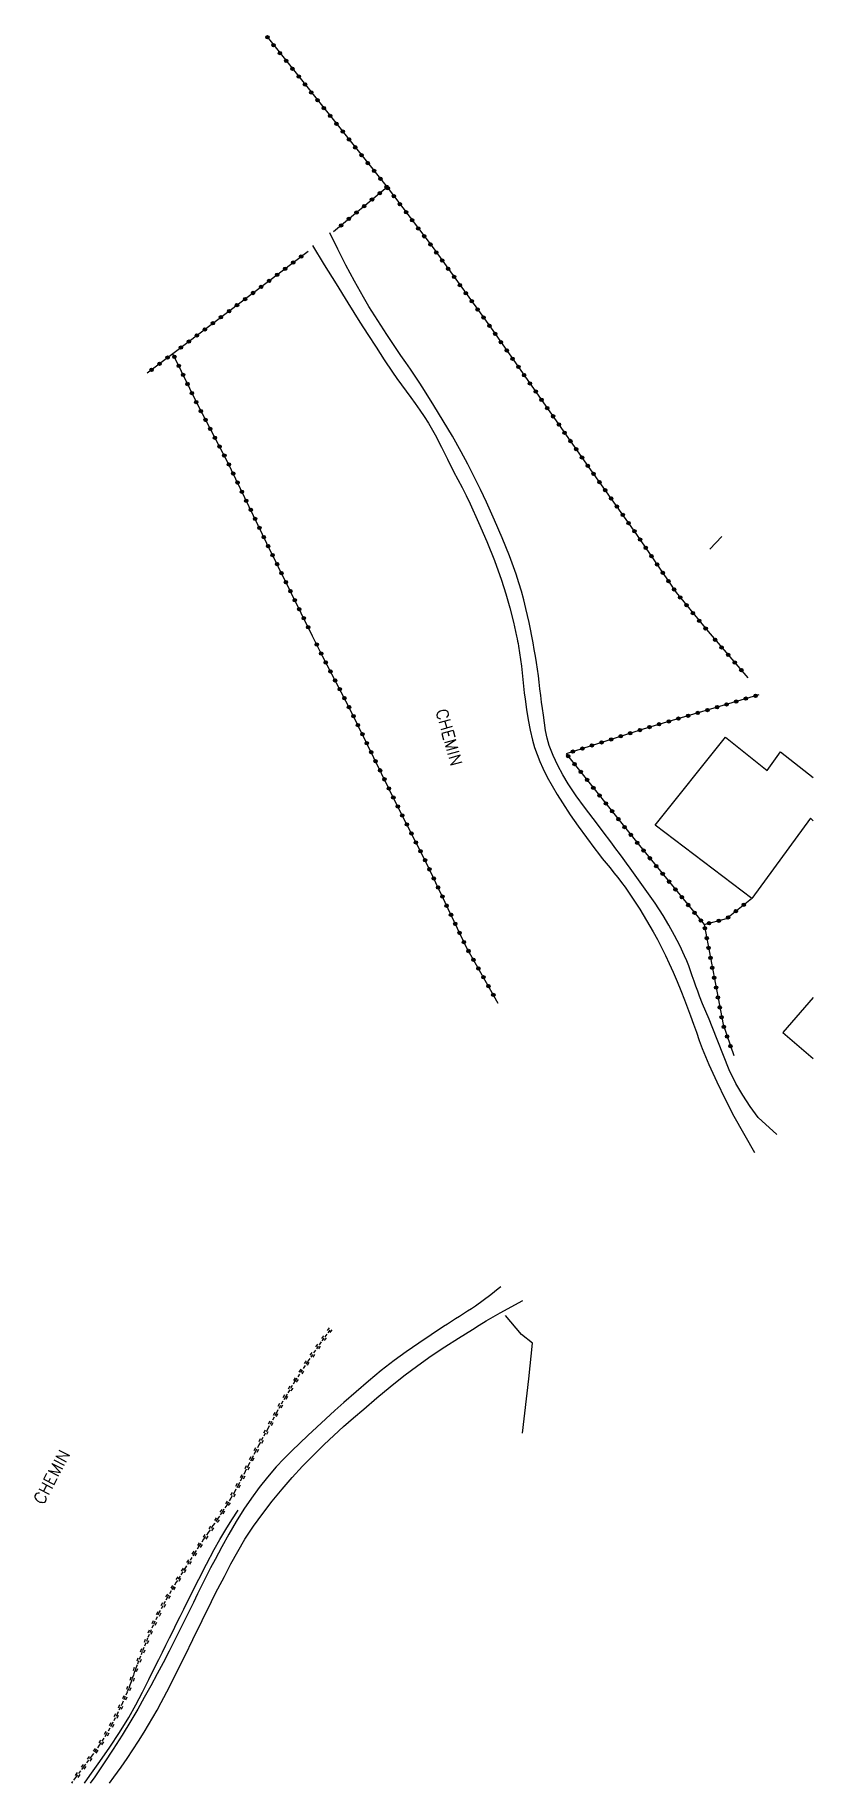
# Model space of a CAD drawing. Header units: millimetres. Extents: x 134017 to 135000, y 142000 to 142846.
# Drawn here: x 134884 to 135000, y 142000 to 142260.7 of the extents above; entities that cross this region are included whole.
import ezdxf
from ezdxf.enums import TextEntityAlignment as Align

# ---------------------------------------------------------------- set-up
doc = ezdxf.new("R2010")
doc.units = ezdxf.units.MM
doc.linetypes.add('DASHED', pattern=[0.75, 0.5, -0.25])
doc.layers.get('0').update_dxf_attribs({"linetype": 'CONTINUOUS'})
for name, color, linetype in [('W0017', 7, 'CONTINUOUS'), ('W0071', 7, 'CONTINUOUS'), ('W0101', 7, 'CONTINUOUS'), ('W0104', 1, 'CONTINUOUS'), ('W0211', 2, 'CONTINUOUS'), ('W0220', 5, 'DASHED'), ('W0300', 7, 'CONTINUOUS'), ('W0323', 7, 'CONTINUOUS'), ('W0330', 7, 'CONTINUOUS'), ('W0989', 7, 'CONTINUOUS')]:
    doc.layers.add(name, color=color, linetype=linetype)
doc.styles.get("Standard").update_dxf_attribs({"font": 'romans.shx', "width": 0.85})

msp = doc.modelspace()

# ---------------------------------------------------------------- texts
at = {"layer": 'W0989'}
for rotation, p in [(285.4863, (134945.72, 142155.92)), (62.4126, (134886.46, 142045.66))]:
    msp.add_text('CHEMIN', height=1.75, rotation=rotation, dxfattribs=at).set_placement(p, align=Align.MIDDLE_CENTER)

# ---------------------------------------------------------------- blocks, each defined once
blk = doc.blocks.new('t323o')
at = {"color": 0, "linetype": 'Continuous'}
for radius in [0.25, 0.15]:
    blk.add_circle((0, 0), radius, dxfattribs=at)
blk = doc.blocks.new('t220o')
at = {"color": 0, "linetype": 'Continuous'}
for p, q in [((-0.25, 0.25), (0.25, 0.25)), ((-0.25, -0.25), (0.25, -0.25))]:
    blk.add_line(p, q, dxfattribs=at)

# ---------------------------------------------------------------- linework, layer by layer
at = {"layer": 'W0017'}
msp.add_lwpolyline([(134958.17, 142065.58), (134956.52, 142066.9), (134954.16, 142069.73)], dxfattribs=at)
at = {"layer": 'W0071'}
for points in [[(134958.07, 142171), (134957.87, 142172.04), (134957.65, 142173.07), (134957.43, 142174.1), (134957.19, 142175.13), (134956.87, 142176.42), (134956.53, 142177.71), (134956.15, 142178.98), (134955.74, 142180.25), (134954.73, 142182.98), (134953.64, 142185.68), (134952.48, 142188.34), (134951.29, 142190.99), (134950.4, 142192.9), (134949.48, 142194.78), (134948.53, 142196.65), (134947.54, 142198.51), (134946.23, 142200.83), (134944.87, 142203.13), (134943.47, 142205.41), (134942.05, 142207.67), (134941.37, 142208.73), (134940.68, 142209.77), (134939.98, 142210.81), (134939.27, 142211.85), (134938.56, 142212.88), (134937.85, 142213.91), (134937.16, 142214.95), (134936.47, 142216), (134935.57, 142217.38), (134934.67, 142218.77), (134933.79, 142220.16), (134932.95, 142221.58), (134931.63, 142223.94), (134930.36, 142226.32), (134929.14, 142228.73), (134927.97, 142231.16)], [(134925.38, 142229.28), (134927.12, 142226.41), (134928.88, 142223.55), (134930.66, 142220.7), (134932.45, 142217.85), (134933.64, 142215.98), (134934.84, 142214.1), (134936.06, 142212.24), (134937.29, 142210.39), (134937.95, 142209.44), (134938.63, 142208.5), (134939.32, 142207.56), (134940.02, 142206.63), (134940.7, 142205.69), (134941.38, 142204.74), (134942.03, 142203.78), (134942.65, 142202.8), (134943.66, 142201.03), (134944.59, 142199.22), (134945.48, 142197.4), (134946.4, 142195.59), (134947.03, 142194.39), (134947.66, 142193.19), (134948.28, 142191.99), (134948.87, 142190.77), (134950.14, 142187.96), (134951.37, 142185.14), (134952.52, 142182.28), (134953.55, 142179.38), (134954.21, 142177.31), (134954.79, 142175.22), (134955.32, 142173.12), (134955.79, 142171)], [(134955.79, 142171), (134955.86, 142170.63), (134955.94, 142170.26), (134956.01, 142169.9), (134956.08, 142169.53), (134956.25, 142168.54), (134956.39, 142167.55), (134956.51, 142166.56), (134956.61, 142165.57), (134956.71, 142164.57), (134956.82, 142163.58), (134956.94, 142162.59), (134957.08, 142161.6), (134957.3, 142160.07), (134957.54, 142158.54), (134957.81, 142157.02), (134958.17, 142155.51), (134958.49, 142154.44), (134958.86, 142153.39), (134959.27, 142152.35), (134959.72, 142151.33), (134960.38, 142150), (134961.11, 142148.69), (134961.87, 142147.42), (134962.66, 142146.15), (134963.8, 142144.4), (134965, 142142.69), (134966.22, 142140.99), (134967.46, 142139.31), (134968.02, 142138.59), (134968.58, 142137.87), (134969.16, 142137.16), (134969.74, 142136.46), (134970.32, 142135.75), (134970.89, 142135.04), (134971.44, 142134.31), (134971.98, 142133.57), (134973.09, 142131.95), (134974.15, 142130.3), (134975.18, 142128.63), (134976.16, 142126.93), (134976.8, 142125.77), (134977.41, 142124.6), (134977.99, 142123.42), (134978.55, 142122.23), (134979.16, 142120.89), (134979.73, 142119.53), (134980.29, 142118.16), (134980.84, 142116.8), (134981.3, 142115.59), (134981.75, 142114.38), (134982.18, 142113.17), (134982.6, 142111.95), (134983.04, 142110.73), (134983.49, 142109.52), (134983.96, 142108.32), (134984.46, 142107.13), (134985.64, 142104.54), (134986.89, 142101.97), (134988.21, 142099.45), (134991.25, 142094.01)], [(134994.58, 142096.73), (134991.8, 142099.25), (134990.61, 142100.87), (134989.52, 142102.56), (134988.51, 142104.3), (134987.5, 142106.36), (134986.63, 142108.5), (134985.82, 142110.65), (134984.97, 142112.77), (134984.49, 142113.91), (134984.01, 142115.05), (134983.54, 142116.19), (134983.08, 142117.33), (134982.8, 142118.08), (134982.53, 142118.83), (134982.26, 142119.59), (134982, 142120.35), (134981.74, 142121.1), (134981.46, 142121.86), (134981.17, 142122.6), (134980.85, 142123.34), (134980.12, 142124.88), (134979.33, 142126.4), (134978.5, 142127.9), (134977.63, 142129.37), (134976.46, 142131.18), (134975.23, 142132.94), (134973.97, 142134.69), (134972.72, 142136.43), (134972.19, 142137.15), (134971.67, 142137.87), (134971.14, 142138.59), (134970.61, 142139.3), (134970.08, 142140.02), (134969.54, 142140.73), (134969.01, 142141.45), (134968.48, 142142.17), (134967.22, 142143.85), (134965.93, 142145.52), (134964.67, 142147.22), (134963.51, 142148.98), (134962.7, 142150.35), (134961.93, 142151.75), (134961.23, 142153.2), (134960.65, 142154.7), (134960.34, 142155.82), (134960.12, 142156.96), (134959.96, 142158.1), (134959.79, 142159.24), (134959.64, 142160.22), (134959.51, 142161.2), (134959.39, 142162.18), (134959.28, 142163.16), (134959.17, 142164.14), (134959.05, 142165.12), (134958.91, 142166.1), (134958.76, 142167.08), (134958.6, 142168.06), (134958.43, 142169.04), (134958.26, 142170.02), (134958.07, 142171)], [(134953.45, 142074.01), (134953.06, 142073.69), (134951.94, 142072.82), (134950.8, 142071.96), (134949.65, 142071.13), (134949.07, 142070.73), (134948.48, 142070.34), (134947.89, 142069.96), (134947.29, 142069.58), (134946.69, 142069.2), (134946.1, 142068.83), (134945.5, 142068.45), (134944.91, 142068.06), (134943.05, 142066.82), (134941.2, 142065.59), (134939.35, 142064.32), (134937.55, 142063.01), (134935.63, 142061.5), (134933.74, 142059.94), (134931.89, 142058.35), (134930.05, 142056.74), (134928.68, 142055.53), (134927.34, 142054.3), (134926.01, 142053.06), (134924.68, 142051.81), (134923.48, 142050.67), (134922.27, 142049.52), (134921.09, 142048.35), (134919.96, 142047.13), (134918.67, 142045.62), (134917.44, 142044.06), (134916.25, 142042.46), (134915.12, 142040.82), (134913.98, 142038.99), (134912.9, 142037.13), (134911.87, 142035.24), (134910.85, 142033.34), (134910.18, 142032.07), (134909.53, 142030.78), (134908.88, 142029.5), (134908.24, 142028.21), (134907.61, 142026.92), (134906.98, 142025.62), (134906.34, 142024.33), (134905.7, 142023.05), (134904.84, 142021.34), (134903.98, 142019.64), (134903.11, 142017.94), (134902.22, 142016.26), (134901.27, 142014.49), (134900.29, 142012.74), (134899.3, 142011), (134898.28, 142009.28), (134896.98, 142007.16), (134895.66, 142005.06), (134894.3, 142002.99), (134892.89, 142000.94), (134892.2, 142000)], [(134953.33, 142070.11), (134956.74, 142071.93)], [(134895.12, 142000), (134895.75, 142000.87), (134896.82, 142002.38), (134897.71, 142003.67), (134898.58, 142004.96), (134899.44, 142006.26), (134900.27, 142007.58), (134900.93, 142008.67), (134901.58, 142009.77), (134902.2, 142010.88), (134902.81, 142012), (134904.03, 142014.33), (134905.2, 142016.68), (134906.36, 142019.03), (134907.52, 142021.39), (134907.99, 142022.33), (134908.45, 142023.28), (134908.91, 142024.22), (134909.37, 142025.17), (134909.84, 142026.12), (134910.31, 142027.06), (134910.78, 142028), (134911.26, 142028.94), (134912.23, 142030.81), (134913.2, 142032.69), (134914.21, 142034.54), (134915.3, 142036.35), (134916.59, 142038.29), (134917.95, 142040.18), (134919.37, 142042.03), (134920.83, 142043.83), (134922.33, 142045.56), (134923.89, 142047.23), (134925.48, 142048.86), (134927.1, 142050.47), (134928.54, 142051.83), (134930.01, 142053.17), (134931.5, 142054.47), (134933, 142055.77), (134934.97, 142057.44), (134936.96, 142059.09), (134938.98, 142060.71), (134941.05, 142062.27), (134943.05, 142063.68), (134945.09, 142065.03), (134947.15, 142066.34), (134949.22, 142067.64), (134950.24, 142068.28), (134951.26, 142068.9), (134952.29, 142069.51), (134953.33, 142070.1)]]:
    msp.add_lwpolyline(points, dxfattribs=at)
at = {"layer": 'W0101'}
msp.add_lwpolyline([(135000, 142117.14), (134995.52, 142111.94), (135000, 142108.05)], dxfattribs=at)
at = {"layer": 'W0104'}
msp.add_lwpolyline([(135000, 142143.49), (134999.62, 142143.88), (134990.88, 142131.88), (134976.46, 142142.85), (134986.96, 142155.98), (134993.18, 142150.99), (134995.14, 142153.75), (135000, 142149.92)], dxfattribs=at)
at = {"layer": 'W0211'}
msp.add_lwpolyline([(134891.36, 142000), (134892.17, 142001.11), (134893.68, 142003.23), (134895.17, 142005.37), (134896.61, 142007.55), (134897.98, 142009.77), (134899.03, 142011.64), (134900.01, 142013.54), (134900.95, 142015.46), (134901.91, 142017.38), (134902.45, 142018.44), (134902.98, 142019.51), (134903.51, 142020.58), (134904.04, 142021.65), (134904.57, 142022.72), (134905.1, 142023.78), (134905.63, 142024.85), (134906.17, 142025.92), (134907.29, 142028.15), (134908.4, 142030.39), (134909.54, 142032.62), (134910.73, 142034.82), (134911.57, 142036.31), (134912.44, 142037.79), (134913.34, 142039.24), (134914.26, 142040.69)], dxfattribs=at)
at = {"layer": 'W0220'}
msp.add_lwpolyline([(134927.93, 142067.54), (134926.65, 142065.78), (134924.66, 142062.87), (134922.74, 142059.92), (134921.33, 142057.59), (134919.99, 142055.22), (134918.69, 142052.83), (134917.39, 142050.44), (134916.86, 142049.45), (134916.35, 142048.46), (134915.84, 142047.46), (134915.33, 142046.46), (134914.83, 142045.46), (134914.31, 142044.46), (134913.77, 142043.48), (134913.21, 142042.5), (134912.57, 142041.45), (134911.9, 142040.41), (134911.22, 142039.39), (134910.52, 142038.38), (134909.82, 142037.36), (134909.13, 142036.35), (134908.44, 142035.32), (134907.78, 142034.29), (134906.41, 142032.12), (134905.05, 142029.94), (134903.74, 142027.73), (134902.52, 142025.47), (134901.61, 142023.54), (134900.78, 142021.58), (134899.99, 142019.6), (134899.22, 142017.62), (134899.03, 142017.12), (134898.84, 142016.61), (134898.67, 142016.1), (134898.49, 142015.59), (134898.32, 142015.08), (134898.14, 142014.58), (134897.95, 142014.07), (134897.74, 142013.57), (134897.04, 142011.98), (134896.3, 142010.39), (134895.51, 142008.84), (134894.65, 142007.32), (134893.58, 142005.64), (134892.42, 142004.02), (134891.23, 142002.42), (134890.05, 142000.83), (134889.43, 142000)], dxfattribs=at)
at = {"layer": 'W0300'}
msp.add_lwpolyline([(134984.6, 142184.01), (134986.4, 142185.88)], dxfattribs=at)
at = {"layer": 'W0323'}
for points in [[(134918.59, 142260.38), (134936.48, 142237.98), (134928.48, 142231.31)], [(134936.48, 142237.98), (134943.35, 142228.9), (134951.66, 142217.43), (134966.83, 142195.84), (134973.69, 142186.2), (134979.6, 142177.53), (134984.34, 142171.71), (134984.95, 142171)], [(134924.71, 142228.4), (134904.54, 142213.14)], [(134925.39, 142171), (134918.56, 142184.83), (134912.65, 142197.13), (134908.35, 142205.29), (134904.54, 142213.14), (134900.71, 142210.23)], [(134953.07, 142116.24), (134948.34, 142124.57), (134942.4, 142137.09), (134938.01, 142145.78), (134931.04, 142159.99), (134926.85, 142168.04), (134925.39, 142171)], [(134984.95, 142171), (134990.29, 142164.81)], [(134991.94, 142162.26), (134975.48, 142157.42), (134963.21, 142153.48), (134973.68, 142140.33), (134983.77, 142128.02), (134987.11, 142128.9), (134990.83, 142131.92)], [(134983.77, 142128.02), (134986.58, 142113.09), (134988.18, 142108.49)]]:
    msp.add_lwpolyline(points, dxfattribs=at)
at = {"layer": 'W0330'}
msp.add_lwpolyline([(134956.66, 142052.17), (134957.61, 142060.25), (134958.17, 142065.58)], dxfattribs=at)

# ---------------------------------------------------------------- block references
at = {"layer": 'W0220'}
for p, rotation in [((134927.05, 142066.32), 234.1255099270332), ((134927.92, 142067.54), 234.1255099270332), ((134925.34, 142063.86), 235.5533985389567), ((134926.18, 142065.1), 235.5533985389567), ((134923.68, 142061.36), 236.981289585259), ((134924.49, 142062.62), 236.981289585259), ((134922.07, 142058.82), 238.7467140133351), ((134922.86, 142060.1), 236.981289585259), ((134920.56, 142056.23), 240.5048790052969), ((134921.3, 142057.54), 240.5048790052969), ((134919.11, 142053.61), 241.4306628936407), ((134919.83, 142054.93), 241.4306628936407), ((134917.68, 142050.97), 241.5229262126725), ((134918.39, 142052.29), 241.5229262126725), ((134916.28, 142048.32), 243.1461260253912), ((134916.97, 142049.65), 241.8681804008179), ((134914.92, 142045.64), 243.0330604205966), ((134915.6, 142046.98), 243.2842307091056), ((134913.5, 142043), 240.113065979958), ((134914.23, 142044.31), 241.4194903487149), ((134911.92, 142040.45), 237.2405276511226), ((134912.73, 142041.71), 238.6230648282733), ((134910.24, 142037.97), 235.3954411425048), ((134911.09, 142039.2), 235.5850690437655), ((134908.55, 142035.49), 236.2936208034389), ((134909.39, 142036.73), 235.6591613910519), ((134906.94, 142032.96), 237.7708982258155), ((134907.74, 142034.22), 237.7708982258155), ((134905.35, 142030.41), 238.0088226175347), ((134906.14, 142031.69), 238.0088226175347), ((134903.81, 142027.84), 239.3341386160949), ((134904.57, 142029.13), 239.3341386160949), ((134902.4, 142025.19), 244.5889322071477), ((134903.09, 142026.52), 241.7440748641504), ((134901.15, 142022.46), 246.9849050551464), ((134901.75, 142023.84), 244.5889322071477), ((134900.02, 142019.68), 248.3314669470536), ((134900.58, 142021.08), 248.3314669470536), ((134898.94, 142016.89), 250.2711246850934), ((134899.48, 142018.29), 248.6259818184221), ((134897.94, 142014.06), 247.6889109505125), ((134898.45, 142015.47), 251.0020247254122), ((134897.35, 142012.68), 246.3036725291125), ((134896.08, 142009.96), 243.0526701520355), ((134896.73, 142011.31), 244.9721071657989), ((134894.66, 142007.32), 240.5465364874266), ((134895.39, 142008.63), 240.5465364874266), ((134892.12, 142003.61), 233.1880645259791), ((134893, 142004.82), 234.5516190450453), ((134893.85, 142006.06), 237.4235200890861), ((134890.32, 142001.2), 233.3383695978546), ((134891.22, 142002.41), 233.3383695978546)]:
    msp.add_blockref('t220o', p, dxfattribs=dict(at, rotation=rotation))
at = {"layer": 'W0323'}
for p, rotation in [((134918.64, 142260.32), 308.6062903800548), ((134919.57, 142259.14), 308.6062903800548), ((134920.51, 142257.97), 308.6062903800548), ((134921.45, 142256.8), 308.6062903800548), ((134922.38, 142255.63), 308.6062903800548), ((134923.32, 142254.46), 308.6062903800548), ((134924.25, 142253.28), 308.6062903800548), ((134925.19, 142252.11), 308.6062903800548), ((134926.13, 142250.94), 308.6062903800548), ((134927.06, 142249.77), 308.6062903800548), ((134928, 142248.59), 308.6062903800548), ((134928.93, 142247.42), 308.6062903800548), ((134929.87, 142246.25), 308.6062903800548), ((134930.81, 142245.08), 308.6062903800548), ((134931.74, 142243.91), 308.6062903800548), ((134932.68, 142242.73), 308.6062903800548), ((134933.61, 142241.56), 308.6062903800548), ((134934.55, 142240.39), 308.6062903800548), ((134935.49, 142239.22), 308.6062903800548), ((134934.24, 142236.11), 219.7942979434224), ((134935.39, 142237.07), 219.7942979434224), ((134936.42, 142238.04), 308.6062903800548), ((134936.6, 142237.81), 307.1155587924325), ((134937.51, 142236.62), 307.1155587924325), ((134930.78, 142233.23), 219.7942979434224), ((134931.93, 142234.19), 219.7942979434224), ((134933.09, 142235.15), 219.7942979434224), ((134938.41, 142235.42), 307.1155587924325), ((134939.32, 142234.22), 307.1155587924325), ((134940.22, 142233.03), 307.1155587924325), ((134929.63, 142232.27), 219.7942979434224), ((134941.13, 142231.83), 307.1155587924325), ((134942.03, 142230.64), 307.1155587924325), ((134942.94, 142229.44), 307.1155587924325), ((134943.83, 142228.23), 305.9402286419933), ((134921.29, 142225.81), 217.1068522946545), ((134922.49, 142226.72), 217.1068522946545), ((134923.68, 142227.62), 217.1068522946545), ((134944.71, 142227.02), 305.9402286419933), ((134945.59, 142225.81), 305.9402286419933), ((134917.7, 142223.1), 217.1068522946545), ((134918.9, 142224), 217.1068522946545), ((134920.1, 142224.91), 217.1068522946545), ((134946.47, 142224.59), 305.9402286419933), ((134947.35, 142223.38), 305.9402286419933), ((134914.11, 142220.38), 217.1068522946545), ((134915.31, 142221.29), 217.1068522946545), ((134916.51, 142222.19), 217.1068522946545), ((134948.23, 142222.16), 305.9402286419933), ((134949.11, 142220.95), 305.9402286419933), ((134910.53, 142217.67), 217.1068522946545), ((134911.72, 142218.57), 217.1068522946545), ((134912.92, 142219.48), 217.1068522946545), ((134949.99, 142219.73), 305.9402286419933), ((134950.87, 142218.52), 305.9402286419933), ((134951.75, 142217.3), 305.0980252200845), ((134906.94, 142214.95), 217.1068522946545), ((134908.13, 142215.86), 217.1068522946545), ((134909.33, 142216.76), 217.1068522946545), ((134952.61, 142216.08), 305.0980252200845), ((134953.47, 142214.85), 305.0980252200845), ((134903.76, 142212.55), 217.2291443998467), ((134904.77, 142212.67), 115.8398640383493), ((134905.74, 142214.05), 217.1068522946545), ((134954.34, 142213.62), 305.0980252200845), ((134955.2, 142212.39), 305.0980252200845), ((134901.37, 142210.73), 217.2291443998467), ((134902.57, 142211.64), 217.2291443998467), ((134905.42, 142211.32), 115.8398640383493), ((134906.08, 142209.97), 115.8398640383493), ((134956.06, 142211.17), 305.0980252200845), ((134956.92, 142209.94), 305.0980252200845), ((134906.73, 142208.62), 115.8398640383493), ((134907.39, 142207.27), 115.8398640383493), ((134957.79, 142208.71), 305.0980252200845), ((134958.65, 142207.48), 305.0980252200845), ((134908.04, 142205.92), 115.8398640383493), ((134908.72, 142204.59), 117.8022586009869), ((134959.51, 142206.26), 305.0980252200845), ((134960.37, 142205.03), 305.0980252200845), ((134909.42, 142203.26), 117.8022586009869), ((134910.12, 142201.93), 117.8022586009869), ((134961.24, 142203.8), 305.0980252200845), ((134962.1, 142202.58), 305.0980252200845), ((134910.82, 142200.61), 117.8022586009869), ((134911.52, 142199.28), 117.8022586009869), ((134962.96, 142201.35), 305.0980252200845), ((134963.82, 142200.12), 305.0980252200845), ((134912.22, 142197.95), 117.8022586009869), ((134912.9, 142196.62), 115.6788529944445), ((134964.69, 142198.89), 305.0980252200845), ((134965.55, 142197.67), 305.0980252200845), ((134966.41, 142196.44), 305.0980252200845), ((134913.55, 142195.26), 115.6788529944445), ((134914.2, 142193.91), 115.6788529944445), ((134967.28, 142195.21), 305.4194239038624), ((134968.15, 142193.99), 305.4194239038624), ((134914.85, 142192.56), 115.6788529944445), ((134915.5, 142191.21), 115.6788529944445), ((134969.02, 142192.77), 305.4194239038624), ((134969.89, 142191.55), 305.4194239038624), ((134916.15, 142189.86), 115.6788529944445), ((134970.75, 142190.33), 305.4194239038624), ((134971.62, 142189.1), 305.4194239038624), ((134916.8, 142188.5), 115.6788529944445), ((134917.45, 142187.15), 115.6788529944445), ((134972.49, 142187.88), 305.4194239038624), ((134973.36, 142186.66), 305.4194239038624), ((134918.1, 142185.8), 115.6788529944445), ((134918.75, 142184.45), 116.268170332703), ((134974.22, 142185.42), 304.2667902403829), ((134975.06, 142184.19), 304.2667902403829), ((134919.41, 142183.11), 116.268170332703), ((134920.08, 142181.76), 116.268170332703), ((134975.91, 142182.95), 304.2667902403829), ((134976.75, 142181.71), 304.2667902403829), ((134920.74, 142180.42), 116.268170332703), ((134921.4, 142179.07), 116.268170332703), ((134977.59, 142180.47), 304.2667902403829), ((134978.44, 142179.23), 304.2667902403829), ((134922.07, 142177.73), 116.268170332703), ((134922.73, 142176.38), 116.268170332703), ((134979.28, 142177.99), 304.2667902403829), ((134980.19, 142176.8), 309.1980106771696), ((134981.14, 142175.63), 309.1980106771696), ((134923.4, 142175.04), 116.268170332703), ((134924.06, 142173.69), 116.268170332703), ((134982.09, 142174.47), 309.1980106771696), ((134983.04, 142173.31), 309.1980106771696), ((134924.72, 142172.35), 116.268170332703), ((134983.99, 142172.15), 309.1980106771696), ((134985.39, 142170.49), 310.7527835957816), ((134926, 142169.77), 116.2681703326246), ((134926.66, 142168.42), 116.2681703326246), ((134986.37, 142169.35), 310.7527835957816), ((134987.35, 142168.22), 310.7527835957816), ((134927.34, 142167.09), 117.5141031527999), ((134928.04, 142165.76), 117.5141031527999), ((134988.33, 142167.08), 310.7527835957816), ((134989.31, 142165.95), 310.7527835957816), ((134928.73, 142164.43), 117.5141031527999), ((134929.42, 142163.1), 117.5141031527999), ((134930.12, 142161.77), 117.5141031527999), ((134930.81, 142160.44), 117.5141031527999), ((134984.25, 142160), 196.3856838749876), ((134985.69, 142160.43), 196.3856838749876), ((134987.12, 142160.85), 196.3856838749876), ((134988.56, 142161.27), 196.3856838749876), ((134990, 142161.7), 196.3856838749876), ((134991.44, 142162.12), 196.3856838749876), ((134931.48, 142159.1), 116.1230278490053), ((134932.14, 142157.75), 116.1230278490053), ((134975.61, 142157.46), 196.3856838749876), ((134977.05, 142157.89), 196.3856838749876), ((134978.49, 142158.31), 196.3856838749876), ((134979.93, 142158.73), 196.3856838749876), ((134981.37, 142159.16), 196.3856838749876), ((134982.81, 142159.58), 196.3856838749876), ((134932.8, 142156.4), 116.1230278490053), ((134933.46, 142155.05), 116.1230278490053), ((134968.47, 142155.17), 197.8009012255667), ((134969.9, 142155.63), 197.8009012255667), ((134971.33, 142156.09), 197.8009012255667), ((134972.75, 142156.55), 197.8009012255667), ((134974.18, 142157.01), 197.8009012255667), ((134934.12, 142153.71), 116.1230278490053), ((134934.78, 142152.36), 116.1230278490053), ((134963.5, 142153.11), 308.5193203144896), ((134964.19, 142153.8), 197.8009012255667), ((134965.61, 142154.26), 197.8009012255667), ((134967.04, 142154.72), 197.8009012255667), ((134935.44, 142151.01), 116.1230278490053), ((134936.1, 142149.67), 116.1230278490053), ((134964.44, 142151.94), 308.5193203144896), ((134965.37, 142150.77), 308.5193203144896), ((134966.31, 142149.59), 308.5193203144896), ((134936.76, 142148.32), 116.1230278490053), ((134937.42, 142146.97), 116.1230278490053), ((134967.24, 142148.42), 308.5193203144896), ((134968.17, 142147.25), 308.5193203144896), ((134938.09, 142145.63), 116.8228068011506), ((134938.76, 142144.29), 116.8228068011506), ((134969.11, 142146.07), 308.5193203144896), ((134970.04, 142144.9), 308.5193203144896), ((134939.44, 142142.95), 116.8228068011506), ((134970.98, 142143.73), 308.5193203144896), ((134971.91, 142142.55), 308.5193203144896), ((134940.12, 142141.61), 116.8228068011506), ((134940.79, 142140.27), 116.8228068011506), ((134972.84, 142141.38), 308.5193203144896), ((134973.78, 142140.21), 309.3344933191221), ((134941.47, 142138.94), 116.8228068011506), ((134942.15, 142137.6), 116.8228068011506), ((134974.73, 142139.05), 309.3344933191221), ((134975.68, 142137.89), 309.3344933191221), ((134976.63, 142136.73), 309.3344933191221), ((134942.8, 142136.25), 115.3705604704554), ((134943.45, 142134.89), 115.3705604704554), ((134977.58, 142135.57), 309.3344933191221), ((134978.53, 142134.41), 309.3344933191221), ((134944.09, 142133.54), 115.3705604704554), ((134944.73, 142132.18), 115.3705604704554), ((134979.48, 142133.25), 309.3344933191221), ((134980.44, 142132.09), 309.3344933191221), ((134945.37, 142130.83), 115.3705604704554), ((134946.02, 142129.47), 115.3705604704554), ((134981.39, 142130.93), 309.3344933191221), ((134982.34, 142129.77), 309.3344933191221), ((134987.33, 142129.08), 39.04506588242639), ((134988.5, 142130.03), 39.04506588242639), ((134989.66, 142130.97), 39.04506588242639), ((134946.66, 142128.12), 115.3705604704554), ((134947.3, 142126.76), 115.3705604704554), ((134983.29, 142128.6), 309.3344933191221), ((134983.87, 142127.46), 280.662048710502), ((134984.49, 142128.21), 14.81187547808668), ((134985.94, 142128.59), 14.81187547808668), ((134947.95, 142125.4), 115.3705604704554), ((134948.63, 142124.07), 119.5563137774341), ((134984.15, 142125.99), 280.662048710502), ((134984.43, 142124.52), 280.662048710502), ((134949.37, 142122.76), 119.5563137774341), ((134950.11, 142121.46), 119.5563137774341), ((134984.71, 142123.04), 280.662048710502), ((134984.98, 142121.57), 280.662048710502), ((134950.85, 142120.15), 119.5563137774341), ((134951.59, 142118.85), 119.5563137774341), ((134985.26, 142120.09), 280.662048710502), ((134985.54, 142118.62), 280.662048710502), ((134952.33, 142117.54), 119.5563137774341), ((134985.82, 142117.14), 280.662048710502), ((134986.09, 142115.67), 280.662048710502), ((134986.37, 142114.2), 280.662048710502), ((134986.7, 142112.74), 289.171281406693), ((134987.19, 142111.32), 289.171281406693), ((134987.69, 142109.9), 289.171281406693)]:
    msp.add_blockref('t323o', p, dxfattribs=dict(at, rotation=rotation))

msp.set_redraw_order([(e.dxf.handle, doc.entitydb.next_handle()) for e in msp.query("TEXT MTEXT ATTDEF DIMENSION ARC_DIMENSION")])  # texts and dimensions are drawn at this point

doc.saveas('drawing.dxf')
